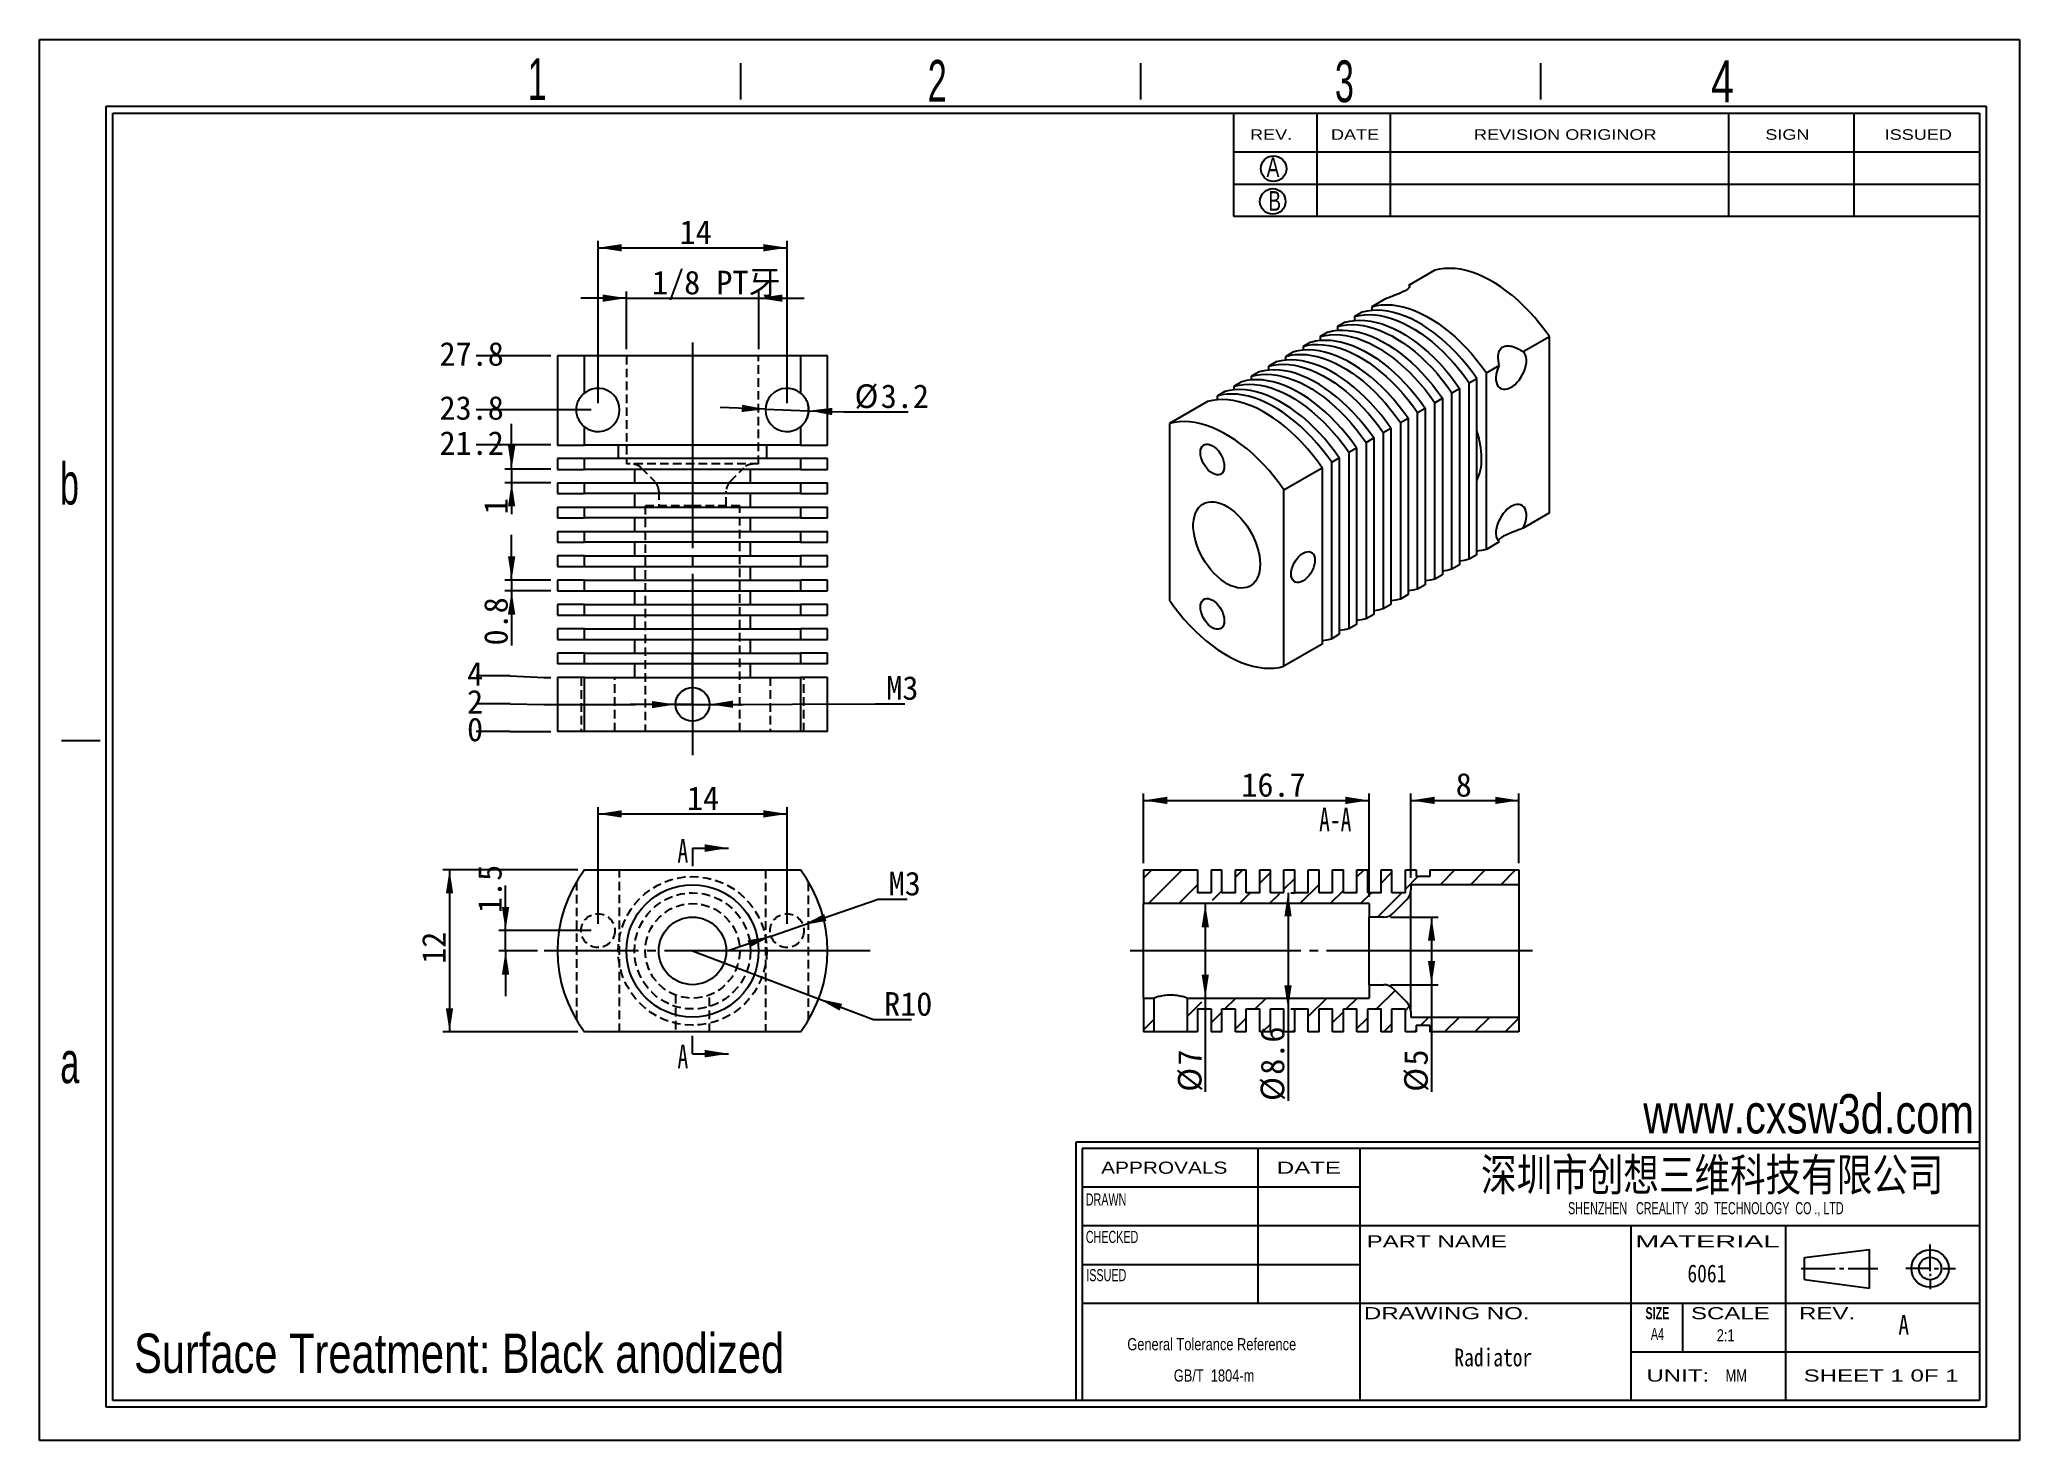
# Model space of a CAD drawing. Extents: x 1 to 148, y 1 to 104.
import ezdxf

# ---------------------------------------------------------------- set-up
doc = ezdxf.new("R2010")
doc.units = 0
doc.header["$LTSCALE"] = 0.5
for name, pattern in [('SLD-中心线', [34.29, 30.48, -1.27, 1.27, -1.27]), ('SLD-实线', [0]), ('SLD-点画线', [10.16, 6.35, -1.27, 1.27, -1.27]), ('SLD-虚线', [1.905, 1.27, -0.635])]:
    doc.linetypes.add(name, pattern=pattern)
doc.layers.get('0').update_dxf_attribs({"linetype": 'CONTINUOUS'})
for name, color, linetype in [('DIM', 5, 'SLD-实线'), ('SLD-0', 179, 'SLD-实线'), ('中心线', 1, 'SLD-点画线')]:
    doc.layers.add(name, color=color, linetype=linetype)
doc.styles.add('SLDTEXTSTYLE0', font='arial.ttf', dxfattribs={"width": 0.7584})
doc.styles.add('SLDTEXTSTYLE1', font='arial.ttf', dxfattribs={"width": 0.63516})
doc.styles.add('SLDTEXTSTYLE10', font='', dxfattribs={"width": 0.8})
doc.styles.add('SLDTEXTSTYLE11', font='', dxfattribs={"width": 0.67})
doc.styles.add('SLDTEXTSTYLE12', font='')
doc.styles.add('SLDTEXTSTYLE13', font='', dxfattribs={"width": 0.67})
doc.styles.add('SLDTEXTSTYLE14', font='', dxfattribs={"bigfont": 'bigfont'})
doc.styles.add('SLDTEXTSTYLE2', font='GOTHIC.TTF', dxfattribs={"width": 0.7304})
doc.styles.add('SLDTEXTSTYLE3', font='GOTHIC.TTF', dxfattribs={"width": 0.61171})
doc.styles.add('SLDTEXTSTYLE4', font='arialbd.ttf', dxfattribs={"width": 0.63516})
doc.styles.add('SLDTEXTSTYLE5', font='arial.ttf', dxfattribs={"width": 1.422})
doc.styles.add('SLDTEXTSTYLE6', font='arial.ttf', dxfattribs={"width": 1.2324})
doc.styles.add('SLDTEXTSTYLE7', font='arial.ttf', dxfattribs={"width": 1.7064})
doc.styles.add('SLDTEXTSTYLE8', font='', dxfattribs={"width": 0.8, "bigfont": 'bigfont'})
doc.styles.add('SLDTEXTSTYLE9', font='', dxfattribs={"width": 0.8})
doc.styles.get('SLDTEXTSTYLE10').set_extended_font_data('宋体', bold=True)
doc.styles.get('SLDTEXTSTYLE11').set_extended_font_data('宋体')
doc.styles.get('SLDTEXTSTYLE12').set_extended_font_data('宋体')
doc.styles.get('SLDTEXTSTYLE13').set_extended_font_data('仿宋_GB2312')
doc.styles.get('SLDTEXTSTYLE14').set_extended_font_data('宋体')
doc.styles.get('SLDTEXTSTYLE8').set_extended_font_data('宋体', bold=True)
doc.styles.get('SLDTEXTSTYLE9').set_extended_font_data('宋体')
doc.dimstyles.new('SLDDIMSTYLE0', dxfattribs={"dimtxt": 1.75, "dimasz": 1.75, "dimexe": 0, "dimexo": 0.0625, "dimgap": 0.4375, "dimtad": 2, "dimrnd": 1e-09, "dimzin": 12, "dimdsep": 46, "dimtxsty": 'SLDTEXTSTYLE11', "dimsah": 1, "dimcen": 0.09, "dimadec": 0, "dimazin": 0, "dimtfac": 1, "dimtofl": 0, "dimtmove": 0, "dimatfit": 3, "dimfxl": 0, "dimtolj": 1, "dimtzin": 12, "dimarcsym": 0})
doc.dimstyles.new('SLDDIMSTYLE1', dxfattribs={"dimtxt": 1.75, "dimasz": 1.75, "dimexe": 0, "dimexo": 0.0625, "dimgap": 0.4375, "dimtad": 2, "dimrnd": 1e-09, "dimzin": 12, "dimdsep": 46, "dimtxsty": 'SLDTEXTSTYLE11', "dimsah": 1, "dimcen": 0.09, "dimadec": 0, "dimazin": 0, "dimtfac": 1, "dimtmove": 0, "dimatfit": 0, "dimfxl": 0, "dimtolj": 1, "dimtzin": 12, "dimarcsym": 0})
doc.dimstyles.new('SLDDIMSTYLE2', dxfattribs={"dimtxt": 1.75, "dimasz": 1.75, "dimexe": 0, "dimexo": 0.0625, "dimgap": 0.4375, "dimtad": 0, "dimtih": 1, "dimtoh": 1, "dimrnd": 1e-09, "dimzin": 12, "dimdsep": 46, "dimtxsty": 'SLDTEXTSTYLE11', "dimsah": 1, "dimcen": 0, "dimadec": 0, "dimazin": 0, "dimtfac": 1, "dimtofl": 0, "dimtmove": 0, "dimatfit": 3, "dimfxl": 0, "dimtolj": 1, "dimtzin": 12, "dimarcsym": 0})
doc.dimstyles.new('SLDDIMSTYLE3', dxfattribs={"dimtxt": 1.75, "dimasz": 1.75, "dimexe": 0, "dimexo": 0.0625, "dimgap": 0.4375, "dimtad": 0, "dimtih": 1, "dimtoh": 1, "dimrnd": 1e-09, "dimzin": 12, "dimdsep": 46, "dimtxsty": 'SLDTEXTSTYLE11', "dimsah": 1, "dimcen": 0, "dimadec": 0, "dimazin": 0, "dimtfac": 1, "dimtmove": 0, "dimatfit": 3, "dimfxl": 0, "dimtolj": 1, "dimtzin": 12, "dimarcsym": 0})
doc.dimstyles.new('SLDDIMSTYLE4', dxfattribs={"dimtxt": 1.75, "dimasz": 1.75, "dimexe": 0, "dimexo": 0.0625, "dimgap": 0.4375, "dimtad": 0, "dimtih": 1, "dimtoh": 1, "dimdec": 0, "dimrnd": 1e-09, "dimdsep": 46, "dimtxsty": 'SLDTEXTSTYLE11', "dimblk1": 'NONE', "dimblk2": 'NONE', "dimsah": 1, "dimcen": 0.09, "dimadec": 0, "dimazin": 0, "dimtfac": 1, "dimtdec": 0, "dimtofl": 0, "dimtmove": 0, "dimatfit": 3, "dimldrblk": 'NONE', "dimfxl": 0, "dimtolj": 1, "dimtzin": 12, "dimarcsym": 0})
doc.dimstyles.new('SLDDIMSTYLE5', dxfattribs={"dimtxt": 1.75, "dimasz": 1.75, "dimexe": 0, "dimexo": 0.0625, "dimgap": 0.4375, "dimtad": 0, "dimtih": 1, "dimtoh": 1, "dimrnd": 1e-09, "dimzin": 12, "dimdsep": 46, "dimtxsty": 'SLDTEXTSTYLE11', "dimblk1": 'NONE', "dimblk2": 'NONE', "dimsah": 1, "dimcen": 0.09, "dimadec": 0, "dimazin": 0, "dimtfac": 1, "dimtofl": 0, "dimtmove": 0, "dimatfit": 3, "dimldrblk": 'NONE', "dimfxl": 0, "dimtolj": 1, "dimtzin": 12, "dimarcsym": 0})
doc.dimstyles.new('SLDDIMSTYLE6', dxfattribs={"dimtxt": 1.75, "dimasz": 1.75, "dimexe": 0, "dimexo": 0.0625, "dimgap": 0.4375, "dimtad": 2, "dimrnd": 1e-09, "dimdsep": 46, "dimtxsty": 'SLDTEXTSTYLE11', "dimsah": 1, "dimcen": 0.09, "dimadec": 0, "dimazin": 0, "dimtfac": 1, "dimtmove": 0, "dimatfit": 0, "dimfxl": 0, "dimtolj": 1, "dimtzin": 12, "dimarcsym": 0})
doc.dimstyles.new('SLDDIMSTYLE7', dxfattribs={"dimtxt": 1.75, "dimasz": 1.75, "dimexe": 0, "dimexo": 0.0625, "dimgap": 0.4375, "dimtad": 0, "dimtih": 1, "dimtoh": 1, "dimrnd": 1e-09, "dimzin": 12, "dimdsep": 46, "dimtxsty": 'SLDTEXTSTYLE11', "dimsah": 1, "dimcen": 0, "dimadec": 0, "dimazin": 0, "dimtfac": 1, "dimtmove": 0, "dimatfit": 3, "dimfxl": 0, "dimtolj": 1, "dimtzin": 12, "dimarcsym": 0})

msp = doc.modelspace()

# ---------------------------------------------------------------- texts
at = {"color": 7, "linetype": 'Continuous', "char_height": 1.75, "style": 'SLDTEXTSTYLE13'}
for s, insert, attachment_point in [('A-A', (96.878, 47.477), 2), ('A', (48.156, 45.166), 1), ('A', (48.156, 29.947), 1)]:
    msp.add_mtext(s, dxfattribs=dict(at, insert=insert, attachment_point=attachment_point))
at = {"layer": 'SLD-0'}
for s, insert, char_height, attachment_point, style in [('1', (37.055, 102.949), 3.086, 1, 'SLDTEXTSTYLE3'), ('2', (66.694, 102.828), 3.086, 1, 'SLDTEXTSTYLE3'), ('3', (96.853, 102.797), 3.086, 1, 'SLDTEXTSTYLE3'), ('4', (124.72, 102.793), 3.086, 1, 'SLDTEXTSTYLE2'), ('A', (91.789, 95.626), 1.452, 1, 'SLDTEXTSTYLE2'), ('B', (91.916, 93.119), 1.452, 1, 'SLDTEXTSTYLE2'), ('b', (2.417, 73.01), 3.086, 1, 'SLDTEXTSTYLE3'), ('a', (2.44, 30.176), 3.086, 1, 'SLDTEXTSTYLE3'), ('深圳市创想三维科技有限公司', (124.803, 21.52), 2.41404, 2, 'SLDTEXTSTYLE8'), ('6061', (124.404, 13.668), 1.3229, 2, 'SLDTEXTSTYLE10'), ('A', (138.589, 9.927), 1.455, 1, 'SLDTEXTSTYLE9'), ('Radiator', (108.583, 7.451), 1.3229, 2, 'SLDTEXTSTYLE10')]:
    msp.add_mtext(s, dxfattribs=dict(at, insert=insert, char_height=char_height, attachment_point=attachment_point, style=style))
at = {"layer": 'SLD-0', "color": 179}
for s, insert, char_height, attachment_point, style in [('REV.', (90.564, 97.7), 0.7768, 1, 'SLDTEXTSTYLE6'), ('DATE', (96.563, 97.7), 0.7768, 1, 'SLDTEXTSTYLE6'), ('REVISION ORIGINOR', (107.154, 97.7), 0.77682, 1, 'SLDTEXTSTYLE6'), ('SIGN', (128.733, 97.7), 0.7768, 1, 'SLDTEXTSTYLE6'), ('ISSUED', (137.574, 97.7), 0.7768, 1, 'SLDTEXTSTYLE6'), ('APPROVALS', (84.213, 21.281), 0.8963, 2, 'SLDTEXTSTYLE6'), ('DATE', (94.925, 21.281), 0.8963, 2, 'SLDTEXTSTYLE5'), ('DRAWN', (79.902, 18.926), 0.8963, 2, 'SLDTEXTSTYLE1'), ('SHENZHEN   CREALITY  3D  TECHNOLOGY  CO ., LTD', (124.33, 18.284), 0.89633, 2, 'SLDTEXTSTYLE1'), ('CHECKED', (80.348, 16.157), 0.8963, 2, 'SLDTEXTSTYLE1'), ('PART NAME', (104.397, 15.823), 0.8963, 2, 'SLDTEXTSTYLE5'), ('MATERIAL', (124.44, 15.823), 0.8963, 2, 'SLDTEXTSTYLE7'), ('ISSUED', (79.918, 13.327), 0.8963, 2, 'SLDTEXTSTYLE1'), ('DRAWING NO.', (105.134, 10.511), 0.89633, 2, 'SLDTEXTSTYLE5'), ('SIZE', (120.739, 10.511), 0.8963, 2, 'SLDTEXTSTYLE4'), ('SCALE', (126.144, 10.511), 0.8963, 2, 'SLDTEXTSTYLE5'), ('REV.', (133.305, 10.511), 0.8963, 2, 'SLDTEXTSTYLE5'), ('A4', (120.745, 8.977), 0.8963, 2, 'SLDTEXTSTYLE1'), ('2:1', (125.798, 8.873), 0.8963, 2, 'SLDTEXTSTYLE0'), ('UNIT:', (122.249, 5.895), 0.8963, 2, 'SLDTEXTSTYLE5'), ('MM', (126.58, 5.895), 0.8963, 2, 'SLDTEXTSTYLE0'), ('SHEET 1 0F 1', (137.31, 5.895), 0.89633, 2, 'SLDTEXTSTYLE5')]:
    msp.add_mtext(s, dxfattribs=dict(at, insert=insert, char_height=char_height, attachment_point=attachment_point, style=style))
at = {"layer": 'SLD-0', "color": 5, "char_height": 2.91042, "attachment_point": 1, "style": 'SLDTEXTSTYLE0'}
for s, insert in [('www.cxsw3d.com', (119.694, 26.278)), ('Surface Treatment: Black anodized', (7.904, 8.553))]:
    msp.add_mtext(s, dxfattribs=dict(at, insert=insert))

# ---------------------------------------------------------------- blocks, each defined once
blk = doc.blocks.new('SW_NOTE_0')
at = {"layer": 'SLD-0', "color": 0, "char_height": 0.8963, "attachment_point": 2, "style": 'SLDTEXTSTYLE0'}
for s, insert in [('General Tolerance Reference ', (6.51, 1.16)), (' GB/T  1804-m', (6.55, -1.16))]:
    blk.add_mtext(s, dxfattribs=dict(at, insert=insert))
blk = doc.blocks.new('_D')
at = {"layer": 'DIM'}
for p, q in [((40.77, 42.88), (30.77, 42.88)), ((31.27, 42.88), (31.27, 30.88)), ((40.77, 30.88), (30.77, 30.88))]:
    blk.add_line(p, q, dxfattribs=at)
for points in [[(31.27, 42.88), (31, 41.13), (31.54, 41.13)], [(31.27, 30.88), (31.54, 32.63), (31, 32.63)]]:
    blk.add_solid(points, dxfattribs=at)
at = {"layer": 'DIM', "insert": (29.23, 35.92), "char_height": 1.75, "attachment_point": 1, "rotation": 90, "style": 'SLDTEXTSTYLE12'}
blk.add_mtext('12', dxfattribs=at)
blk = doc.blocks.new('_D_1')
at = {"layer": 'DIM'}
for p, q in [((35.42, 38.38), (35.42, 41.73)), ((41.77, 38.38), (34.92, 38.38)), ((35.42, 36.88), (35.42, 38.38)), ((37.78, 36.88), (34.92, 36.88)), ((35.42, 36.88), (35.42, 33.52))]:
    blk.add_line(p, q, dxfattribs=at)
for points in [[(35.42, 38.38), (35.69, 40.13), (35.15, 40.13)], [(35.42, 36.88), (35.15, 35.13), (35.69, 35.13)]]:
    blk.add_solid(points, dxfattribs=at)
at = {"layer": 'DIM', "insert": (33.38, 39.68), "char_height": 1.75, "attachment_point": 1, "rotation": 90, "style": 'SLDTEXTSTYLE12'}
blk.add_mtext('1.5', dxfattribs=at)
blk = doc.blocks.new('_D_2')
at = {"layer": 'DIM'}
for p, q in [((42.27, 38.88), (42.27, 47.52)), ((42.27, 47.02), (56.27, 47.02)), ((56.27, 38.88), (56.27, 47.52))]:
    blk.add_line(p, q, dxfattribs=at)
for points in [[(42.27, 47.02), (44.02, 46.75), (44.02, 47.29)], [(56.27, 47.02), (54.52, 47.29), (54.52, 46.75)]]:
    blk.add_solid(points, dxfattribs=at)
at = {"layer": 'DIM', "insert": (48.86, 49.06), "char_height": 1.75, "attachment_point": 1, "style": 'SLDTEXTSTYLE12'}
blk.add_mtext('14', dxfattribs=at)
blk = doc.blocks.new('_D_3')
at = {"layer": 'DIM'}
for p, q in [((49.27, 36.88), (58.62, 33.33)), ((58.62, 33.33), (62.67, 31.79)), ((62.67, 31.79), (65.5, 31.79))]:
    blk.add_line(p, q, dxfattribs=at)
blk.add_solid([(58.62, 33.33), (60.16, 32.46), (60.35, 32.96)], dxfattribs=at)
at = {"layer": 'DIM', "insert": (63.46, 33.83), "char_height": 1.75, "attachment_point": 1, "style": 'SLDTEXTSTYLE12'}
blk.add_mtext('R10', dxfattribs=at)
blk = doc.blocks.new('_D_4')
at = {"layer": 'DIM'}
for p, q in [((57.45, 38.79), (63.01, 40.71)), ((63.01, 40.71), (65.16, 40.71)), ((55.09, 37.97), (57.45, 38.79)), ((55.09, 37.97), (51.9, 36.88))]:
    blk.add_line(p, q, dxfattribs=at)
for points in [[(57.45, 38.79), (59.19, 39.1), (59.02, 39.61)], [(55.09, 37.97), (53.34, 37.66), (53.52, 37.15)]]:
    blk.add_solid(points, dxfattribs=at)
at = {"layer": 'DIM', "insert": (63.8, 42.74), "char_height": 1.75, "attachment_point": 1, "style": 'SLDTEXTSTYLE12'}
blk.add_mtext('M3', dxfattribs=at)
blk = doc.blocks.new('_D_5')
at = {"layer": 'DIM'}
for p, q in [((35.75, 53.13), (33.25, 53.13)), ((35.75, 53.13), (38.25, 53.13)), ((38.25, 53.13), (38.77, 53.13))]:
    blk.add_line(p, q, dxfattribs=at)
at = {"layer": 'DIM', "insert": (32.57, 54.15), "char_height": 1.75, "attachment_point": 1, "style": 'SLDTEXTSTYLE12'}
blk.add_mtext('0', dxfattribs=at)
blk = doc.blocks.new('_NONE')
blk = doc.blocks.new('_D_6')
at = {"layer": 'DIM'}
for p, q in [((35.75, 55.18), (33.25, 55.18)), ((35.75, 55.18), (38.25, 55.13)), ((38.25, 55.13), (45.02, 55.13))]:
    blk.add_line(p, q, dxfattribs=at)
at = {"layer": 'DIM', "insert": (32.57, 56.2), "char_height": 1.75, "attachment_point": 1, "style": 'SLDTEXTSTYLE12'}
blk.add_mtext('2', dxfattribs=at)
blk = doc.blocks.new('_D_7')
at = {"layer": 'DIM'}
for p, q in [((35.75, 57.24), (33.25, 57.24)), ((35.75, 57.24), (38.25, 57.13)), ((38.25, 57.13), (38.77, 57.13))]:
    blk.add_line(p, q, dxfattribs=at)
at = {"layer": 'DIM', "insert": (32.57, 58.26), "char_height": 1.75, "attachment_point": 1, "style": 'SLDTEXTSTYLE12'}
blk.add_mtext('4', dxfattribs=at)
blk = doc.blocks.new('_D_8')
at = {"layer": 'DIM'}
blk.add_line((38.77, 74.33), (33.25, 74.33), dxfattribs=at)
at = {"layer": 'DIM', "insert": (30.53, 75.35), "char_height": 1.75, "attachment_point": 1, "style": 'SLDTEXTSTYLE12'}
blk.add_mtext('21.2', dxfattribs=at)
blk = doc.blocks.new('_D_9')
at = {"layer": 'DIM'}
blk.add_line((41.77, 76.93), (33.25, 76.93), dxfattribs=at)
at = {"layer": 'DIM', "insert": (30.53, 77.95), "char_height": 1.75, "attachment_point": 1, "style": 'SLDTEXTSTYLE12'}
blk.add_mtext('23.8', dxfattribs=at)
blk = doc.blocks.new('_D_10')
at = {"layer": 'DIM'}
blk.add_line((38.77, 80.93), (33.25, 80.93), dxfattribs=at)
at = {"layer": 'DIM', "insert": (30.53, 81.95), "char_height": 1.75, "attachment_point": 1, "style": 'SLDTEXTSTYLE12'}
blk.add_mtext('27.8', dxfattribs=at)
blk = doc.blocks.new('_D_11')
at = {"layer": 'DIM'}
for p, q in [((44.37, 85.2), (41, 85.2)), ((44.37, 81.43), (44.37, 85.7)), ((44.37, 85.2), (54.17, 85.2)), ((54.17, 81.43), (54.17, 85.7)), ((54.17, 85.2), (57.53, 85.2))]:
    blk.add_line(p, q, dxfattribs=at)
for points in [[(44.37, 85.2), (42.62, 85.47), (42.62, 84.93)], [(54.17, 85.2), (55.92, 84.93), (55.92, 85.47)]]:
    blk.add_solid(points, dxfattribs=at)
at = {"layer": 'DIM', "insert": (46.27, 87.23), "char_height": 1.75, "attachment_point": 1, "style": 'SLDTEXTSTYLE14'}
blk.add_mtext('1/8 PT牙', dxfattribs=at)
blk = doc.blocks.new('_D_12')
at = {"layer": 'DIM'}
for p, q in [((42.27, 77.43), (42.27, 89.43)), ((42.27, 88.93), (56.27, 88.93)), ((56.27, 77.43), (56.27, 89.43))]:
    blk.add_line(p, q, dxfattribs=at)
for points in [[(42.27, 88.93), (44.02, 88.66), (44.02, 89.2)], [(56.27, 88.93), (54.52, 89.2), (54.52, 88.66)]]:
    blk.add_solid(points, dxfattribs=at)
at = {"layer": 'DIM', "insert": (48.31, 90.96), "char_height": 1.75, "attachment_point": 1, "style": 'SLDTEXTSTYLE12'}
blk.add_mtext('14', dxfattribs=at)
blk = doc.blocks.new('_D_13')
at = {"layer": 'DIM'}
for p, q in [((35.87, 72.53), (35.87, 75.89)), ((38.77, 72.53), (35.37, 72.53)), ((35.87, 72.53), (35.87, 71.53)), ((38.77, 71.53), (35.37, 71.53)), ((35.87, 71.53), (35.87, 69.2))]:
    blk.add_line(p, q, dxfattribs=at)
for points in [[(35.87, 72.53), (36.14, 74.28), (35.6, 74.28)], [(35.87, 71.53), (35.6, 69.78), (36.14, 69.78)]]:
    blk.add_solid(points, dxfattribs=at)
at = {"layer": 'DIM', "insert": (33.83, 69.2), "char_height": 1.75, "attachment_point": 1, "rotation": 90, "style": 'SLDTEXTSTYLE12'}
blk.add_mtext('1', dxfattribs=at)
blk = doc.blocks.new('_D_14')
at = {"layer": 'DIM'}
for p, q in [((35.87, 64.33), (35.87, 67.69)), ((38.77, 64.33), (35.37, 64.33)), ((38.77, 63.53), (35.37, 63.53)), ((35.87, 64.33), (35.87, 63.53)), ((35.87, 63.53), (35.87, 59.49))]:
    blk.add_line(p, q, dxfattribs=at)
for points in [[(35.87, 64.33), (36.14, 66.08), (35.6, 66.08)], [(35.87, 63.53), (35.6, 61.78), (36.14, 61.78)]]:
    blk.add_solid(points, dxfattribs=at)
at = {"layer": 'DIM', "insert": (33.83, 59.49), "char_height": 1.75, "attachment_point": 1, "rotation": 90, "style": 'SLDTEXTSTYLE12'}
blk.add_mtext('0.8', dxfattribs=at)
blk = doc.blocks.new('_D_15')
at = {"layer": 'DIM'}
for p, q in [((54.67, 76.98), (51.31, 77.1)), ((54.67, 76.98), (57.87, 76.87)), ((57.87, 76.87), (60.48, 76.78)), ((60.48, 76.78), (65.25, 76.78))]:
    blk.add_line(p, q, dxfattribs=at)
blk.add_arc((56.27, 76.93), 1.6, 326.0362, 15.4041, dxfattribs=at)
for points in [[(54.67, 76.98), (52.93, 77.31), (52.91, 76.77)], [(57.87, 76.87), (59.61, 76.54), (59.63, 77.08)]]:
    blk.add_solid(points, dxfattribs=at)
at = {"layer": 'DIM', "char_height": 1.75, "attachment_point": 1, "style": 'SLDTEXTSTYLE12'}
for s, insert in [('%%c', (61.27, 78.82)), ('3.2', (63.21, 78.82))]:
    blk.add_mtext(s, dxfattribs=dict(at, insert=insert))
blk = doc.blocks.new('_D_16')
at = {"layer": 'DIM'}
for p, q in [((48.02, 55.12), (44.65, 55.11)), ((48.02, 55.12), (50.52, 55.13)), ((50.52, 55.13), (62.83, 55.18)), ((62.83, 55.18), (64.99, 55.18))]:
    blk.add_line(p, q, dxfattribs=at)
for points in [[(48.02, 55.12), (46.27, 55.38), (46.27, 54.85)], [(50.52, 55.13), (52.27, 54.87), (52.27, 55.41)]]:
    blk.add_solid(points, dxfattribs=at)
at = {"layer": 'DIM', "insert": (63.62, 57.22), "char_height": 1.75, "attachment_point": 1, "style": 'SLDTEXTSTYLE12'}
blk.add_mtext('M3', dxfattribs=at)
blk = doc.blocks.new('SW_CENTERMARKSYMBOL_0')
at = {"layer": '中心线', "color": 0}
for p, q in [((0, 2.5), (0, 3.75)), ((0, 0), (0, 2.5)), ((-2.5, 0), (-3.75, 0)), ((0, 0), (-2.5, 0)), ((0, 0), (0, -2.5)), ((0, 0), (2.5, 0)), ((2.5, 0), (3.75, 0)), ((0, -2.5), (0, -3.75))]:
    blk.add_line(p, q, dxfattribs=at)
blk = doc.blocks.new('_D_17')
at = {"layer": 'DIM'}
for p, q in [((87.25, 40.38), (87.25, 33.38)), ((87.25, 33.38), (87.25, 26.45))]:
    blk.add_line(p, q, dxfattribs=at)
for points in [[(87.25, 40.38), (86.98, 38.63), (87.52, 38.63)], [(87.25, 33.38), (87.52, 35.13), (86.98, 35.13)]]:
    blk.add_solid(points, dxfattribs=at)
at = {"layer": 'DIM', "char_height": 1.75, "attachment_point": 1, "rotation": 90, "style": 'SLDTEXTSTYLE12'}
for s, insert in [('7', (85.22, 28.39)), ('%%c', (85.22, 26.45))]:
    blk.add_mtext(s, dxfattribs=dict(at, insert=insert))
blk = doc.blocks.new('_D_18')
at = {"layer": 'DIM'}
for p, q in [((93.38, 41.18), (93.38, 32.58)), ((93.58, 41.18), (93.88, 41.18)), ((93.38, 32.58), (93.38, 25.77)), ((93.58, 32.58), (93.88, 32.58))]:
    blk.add_line(p, q, dxfattribs=at)
for points in [[(93.38, 41.18), (93.11, 39.43), (93.65, 39.43)], [(93.38, 32.58), (93.65, 34.33), (93.11, 34.33)]]:
    blk.add_solid(points, dxfattribs=at)
at = {"layer": 'DIM', "char_height": 1.75, "attachment_point": 1, "rotation": 90, "style": 'SLDTEXTSTYLE12'}
for s, insert in [('8.6', (91.35, 27.71)), ('%%c', (91.35, 25.77))]:
    blk.add_mtext(s, dxfattribs=dict(at, insert=insert))
blk = doc.blocks.new('_D_19')
at = {"layer": 'DIM'}
for p, q in [((82.68, 43.38), (82.68, 48.52)), ((99.38, 40.88), (99.38, 48.52)), ((82.68, 48.02), (99.38, 48.02))]:
    blk.add_line(p, q, dxfattribs=at)
for points in [[(82.68, 48.02), (84.43, 47.75), (84.43, 48.29)], [(99.38, 48.02), (97.63, 48.29), (97.63, 47.75)]]:
    blk.add_solid(points, dxfattribs=at)
at = {"layer": 'DIM', "insert": (89.92, 50.05), "char_height": 1.75, "attachment_point": 1, "style": 'SLDTEXTSTYLE12'}
blk.add_mtext('16.7', dxfattribs=at)
blk = doc.blocks.new('_D_20')
at = {"layer": 'DIM'}
for p, q in [((100.97, 39.38), (104.51, 39.38)), ((104.01, 39.38), (104.01, 34.38)), ((100.97, 34.38), (104.51, 34.38)), ((104.01, 34.38), (104.01, 26.45))]:
    blk.add_line(p, q, dxfattribs=at)
for points in [[(104.01, 39.38), (103.74, 37.63), (104.28, 37.63)], [(104.01, 34.38), (104.28, 36.13), (103.74, 36.13)]]:
    blk.add_solid(points, dxfattribs=at)
at = {"layer": 'DIM', "char_height": 1.75, "attachment_point": 1, "rotation": 90, "style": 'SLDTEXTSTYLE12'}
for s, insert in [('5', (101.98, 28.39)), ('%%c', (101.98, 26.45))]:
    blk.add_mtext(s, dxfattribs=dict(at, insert=insert))
blk = doc.blocks.new('_D_21')
at = {"layer": 'DIM'}
for p, q in [((102.48, 42.28), (102.48, 48.52)), ((110.48, 43.38), (110.48, 48.52)), ((102.48, 48.02), (110.48, 48.02))]:
    blk.add_line(p, q, dxfattribs=at)
for points in [[(102.48, 48.02), (104.23, 47.75), (104.23, 48.29)], [(110.48, 48.02), (108.73, 48.29), (108.73, 47.75)]]:
    blk.add_solid(points, dxfattribs=at)
at = {"layer": 'DIM', "insert": (105.8, 50.05), "char_height": 1.75, "attachment_point": 1, "style": 'SLDTEXTSTYLE12'}
blk.add_mtext('8', dxfattribs=at)

# ---------------------------------------------------------------- dimensions: what is measured, and where the dimension line sits
at = {"layer": 'DIM'}
for base, p1, p2, dimstyle, picture, middle in [((56.268, 88.927), (42.268, 76.927), (56.268, 76.927), 'SLDDIMSTYLE0', '_D_12', (48.995, 88.927)), ((99.38, 48.017), (82.68, 42.88), (99.38, 40.38), 'SLDDIMSTYLE0', '_D_19', (91.283, 48.017)), ((110.48, 48.017), (102.48, 41.78), (110.48, 42.88), 'SLDDIMSTYLE1', '_D_21', (106.137, 48.017))]:
    dim = msp.add_linear_dim(base=base, p1=p1, p2=p2, dimstyle=dimstyle, dxfattribs=at)
    dim.commit()
    dim.dimension.update_dxf_attribs({"geometry": picture, "text_midpoint": middle, "dimtype": 160})
dim = msp.add_linear_dim(base=(54.168, 85.198), p1=(44.368, 80.927), p2=(54.168, 80.927), text='1/8 PT牙', dimstyle='SLDDIMSTYLE1', dxfattribs=at)
dim.commit()
dim.dimension.update_dxf_attribs({"geometry": '_D_11', "text_midpoint": (48.995, 85.198), "dimtype": 160})
for feature_location, offset, origin, dimstyle, picture, middle in [((39.268, 80.927), (-6.013, 0), (39.268, 53.127), 'SLDDIMSTYLE5', '_D_10', (31.894, 80.927)), ((42.268, 76.927), (-9.013, 0), (39.268, 53.127), 'SLDDIMSTYLE5', '_D_9', (31.894, 76.927)), ((39.268, 74.327), (-6.013, 0), (39.268, 53.127), 'SLDDIMSTYLE5', '_D_8', (31.894, 74.327)), ((39.268, 57.127), (-6.013, 0.114), (39.268, 53.127), 'SLDDIMSTYLE5', '_D_7', (32.914, 57.242)), ((45.518, 55.127), (-12.263, 0.057), (39.268, 53.127), 'SLDDIMSTYLE5', '_D_6', (32.914, 55.185)), ((39.268031028, 53.127428583), (-6.013392175, 0), (39.268031028, 53.127428583), 'SLDDIMSTYLE4', '_D_5', (32.914361088, 53.127428583))]:
    dim = msp.add_ordinate_dim(feature_location=feature_location, offset=offset, dtype=0, origin=origin, dimstyle=dimstyle, dxfattribs=at)
    dim.commit()
    dim.dimension.update_dxf_attribs({"geometry": picture, "text_midpoint": middle})
dim = msp.add_diameter_dim_2p(p1=(57.867, 76.873), p2=(54.669, 76.982), dimstyle='SLDDIMSTYLE7', dxfattribs=at)
dim.commit()
dim.dimension.update_dxf_attribs({"geometry": '_D_15', "text_midpoint": (63.262, 78.052), "dimtype": 163})
for base, p1, p2, angle, dimstyle, picture, middle in [((35.868, 71.527), (39.268, 72.527), (39.268, 71.527), 90, 'SLDDIMSTYLE1', '_D_13', (35.868, 69.539)), ((35.868, 63.527), (39.268, 64.327), (39.268, 63.527), 90, 'SLDDIMSTYLE6', '_D_14', (35.868, 60.508)), ((56.268, 47.019), (42.268, 38.38), (56.268, 38.38), 0, 'SLDDIMSTYLE0', '_D_2', (49.543, 47.019)), ((31.268, 30.88), (41.268, 42.88), (41.268, 30.88), 90, 'SLDDIMSTYLE0', '_D', (31.268, 36.605)), ((35.419, 38.38), (38.277, 36.88), (42.268, 38.38), 90, 'SLDDIMSTYLE1', '_D_1', (35.419, 40.706))]:
    dim = msp.add_linear_dim(base=base, p1=p1, p2=p2, angle=angle, dimstyle=dimstyle, dxfattribs=at)
    dim.commit()
    dim.dimension.update_dxf_attribs({"geometry": picture, "text_midpoint": middle, "dimtype": 160})
for p1, p2, picture, middle in [((50.518, 55.133), (48.018, 55.122), '_D_16', (64.305, 56.203)), ((57.45, 38.788), (55.086, 37.973), '_D_4', (64.482, 41.724))]:
    dim = msp.add_diameter_dim_2p(p1=p1, p2=p2, text='M3', dimstyle='SLDDIMSTYLE3', override={"dimpost": '<>'}, dxfattribs=at)
    dim.commit()
    dim.dimension.update_dxf_attribs({"geometry": picture, "text_midpoint": middle, "dimtype": 163})
for base, p1, p2, picture, middle in [((93.384, 32.58), (93.08, 41.18), (93.08, 32.58), '_D_18', (93.384, 27.761)), ((87.253, 33.38), (82.68, 40.38), (85.93, 33.38), '_D_17', (87.253, 27.761)), ((104.014, 34.38), (100.465, 39.38), (100.465, 34.38), '_D_20', (104.014, 27.761))]:
    dim = msp.add_linear_dim(base=base, p1=p1, p2=p2, angle=90, text='%%c<>', dimstyle='SLDDIMSTYLE0', dxfattribs=at)
    dim.commit()
    dim.dimension.update_dxf_attribs({"geometry": picture, "text_midpoint": middle, "dimtype": 160})
dim = msp.add_radius_dim(center=(49.268, 36.88), mpoint=(58.617, 33.332), dimstyle='SLDDIMSTYLE2', dxfattribs=at)
dim.commit()
dim.dimension.update_dxf_attribs({"geometry": '_D_3', "text_midpoint": (64.482, 32.813), "dimtype": 164})

# ---------------------------------------------------------------- linework, layer by layer
at = {"color": 7, "linetype": 'SLD-实线'}
for p, q in [((104.25, 87.259), (102.305, 86.136)), ((100.539, 85.116), (99.583, 84.565)), ((102.305, 86.136), (102.385, 86.051)), ((98.876, 84.157), (98.311, 83.83)), ((98.311, 83.83), (98.311, 83.553)), ((99.583, 84.565), (99.583, 84.288)), ((96.331, 82.687), (95.765, 82.361)), ((95.765, 82.361), (95.765, 82.083)), ((97.603, 83.422), (97.038, 83.095)), ((97.038, 83.095), (97.038, 82.818)), ((110.79, 81.238), (112.736, 82.361)), ((112.736, 69.296), (112.736, 82.361)), ((39.268, 80.927), (39.268, 74.327)), ((41.268, 80.927), (39.268, 80.927)), ((41.268, 78.176), (41.268, 80.927)), ((57.268, 80.927), (41.268, 80.927)), ((57.268, 80.927), (57.268, 78.176)), ((59.268, 80.927), (57.268, 80.927)), ((59.268, 74.327), (59.268, 80.927)), ((93.785, 81.218), (93.219, 80.891)), ((93.219, 80.614), (93.219, 80.891)), ((95.058, 81.952), (94.492, 81.626)), ((94.492, 81.626), (94.492, 81.348)), ((91.24, 79.748), (90.674, 79.421)), ((90.674, 79.144), (90.674, 79.421)), ((92.512, 80.483), (91.947, 80.156)), ((91.947, 79.879), (91.947, 80.156)), ((106.796, 78.932), (107.362, 79.258)), ((107.362, 66.194), (107.362, 79.258)), ((108.069, 79.666), (109.024, 80.218)), ((108.069, 66.602), (108.069, 79.666)), ((88.694, 78.278), (88.128, 77.952)), ((88.128, 77.952), (88.128, 77.675)), ((89.967, 79.013), (89.401, 78.687)), ((89.401, 78.409), (89.401, 78.687)), ((104.25, 77.462), (104.816, 77.789)), ((104.816, 77.789), (104.816, 64.724)), ((105.523, 78.197), (106.089, 78.523)), ((105.523, 65.132), (105.523, 78.197)), ((106.089, 78.523), (106.089, 65.459)), ((106.796, 65.867), (106.796, 78.932)), ((87.421, 77.544), (84.593, 75.911)), ((101.705, 75.993), (102.27, 76.319)), ((102.27, 76.319), (102.27, 63.254)), ((102.978, 76.727), (103.543, 77.054)), ((102.978, 63.663), (102.978, 76.727)), ((103.543, 77.054), (103.543, 63.989)), ((104.25, 64.397), (104.25, 77.462)), ((41.268, 74.327), (41.268, 75.678)), ((57.268, 75.678), (57.268, 74.327)), ((84.593, 75.911), (84.593, 62.846)), ((99.159, 74.523), (99.725, 74.85)), ((99.725, 74.85), (99.725, 61.785)), ((100.432, 75.258), (100.998, 75.584)), ((100.432, 75.258), (100.432, 62.193)), ((100.998, 75.584), (100.998, 62.52)), ((101.705, 75.993), (101.705, 62.928)), ((39.268, 74.327), (41.268, 74.327)), ((39.268, 73.327), (39.268, 72.527)), ((41.268, 73.327), (39.268, 73.327)), ((57.268, 74.327), (41.268, 74.327)), ((41.268, 72.527), (41.268, 73.327)), ((57.268, 73.327), (41.268, 73.327)), ((43.768, 74.327), (43.768, 73.327)), ((54.768, 73.327), (54.768, 74.327)), ((57.268, 74.327), (59.268, 74.327)), ((57.268, 73.327), (57.268, 72.527)), ((59.268, 73.327), (57.268, 73.327)), ((59.268, 72.527), (59.268, 73.327)), ((96.614, 73.053), (97.179, 73.38)), ((97.179, 73.38), (97.179, 60.315)), ((97.886, 73.788), (98.452, 74.115)), ((97.886, 73.788), (97.886, 60.724)), ((98.452, 74.115), (98.452, 61.05)), ((99.159, 74.523), (99.159, 61.458)), ((39.268, 72.527), (41.268, 72.527)), ((57.268, 72.527), (41.268, 72.527)), ((44.968, 72.527), (44.968, 71.527)), ((53.568, 71.527), (53.568, 72.527)), ((57.268, 72.527), (59.268, 72.527)), ((93.078, 71.012), (95.906, 72.645)), ((95.906, 72.645), (95.906, 59.581)), ((96.614, 59.989), (96.614, 73.053)), ((39.268, 71.527), (39.268, 70.727)), ((39.268, 71.527), (41.268, 71.527)), ((39.268, 70.727), (41.268, 70.727)), ((41.268, 70.727), (41.268, 71.527)), ((41.268, 71.527), (57.268, 71.527)), ((57.268, 70.727), (41.268, 70.727)), ((44.968, 70.727), (44.968, 69.727)), ((53.568, 69.727), (53.568, 70.727)), ((57.268, 71.527), (57.268, 70.727)), ((57.268, 71.527), (59.268, 71.527)), ((57.268, 70.727), (59.268, 70.727)), ((59.268, 70.727), (59.268, 71.527)), ((93.078, 57.948), (93.078, 71.012)), ((39.268, 69.727), (39.268, 68.927)), ((39.268, 69.727), (41.268, 69.727)), ((39.268, 68.927), (41.268, 68.927)), ((41.268, 68.927), (41.268, 69.727)), ((41.268, 69.727), (57.268, 69.727)), ((57.268, 68.927), (41.268, 68.927)), ((44.968, 68.927), (44.968, 67.927)), ((53.568, 67.927), (53.568, 68.927)), ((57.268, 69.727), (57.268, 68.927)), ((57.268, 69.727), (59.268, 69.727)), ((57.268, 68.927), (59.268, 68.927)), ((59.268, 68.927), (59.268, 69.727)), ((112.736, 69.296), (110.79, 68.173)), ((39.268, 67.927), (39.268, 67.127)), ((39.268, 67.927), (41.268, 67.927)), ((41.268, 67.127), (41.268, 67.927)), ((41.268, 67.927), (57.268, 67.927)), ((57.268, 67.927), (57.268, 67.127)), ((57.268, 67.927), (59.268, 67.927)), ((59.268, 67.127), (59.268, 67.927)), ((39.268, 67.127), (41.268, 67.127)), ((39.268, 66.127), (39.268, 65.327)), ((41.268, 66.127), (39.268, 66.127)), ((57.268, 67.127), (41.268, 67.127)), ((41.268, 65.327), (41.268, 66.127)), ((41.268, 66.127), (57.268, 66.127)), ((44.968, 67.127), (44.968, 66.127)), ((53.568, 66.127), (53.568, 67.127)), ((57.268, 67.127), (59.268, 67.127)), ((57.268, 66.127), (57.268, 65.327)), ((59.268, 66.127), (57.268, 66.127)), ((59.268, 65.327), (59.268, 66.127)), ((107.362, 66.194), (106.796, 65.867)), ((109.024, 67.153), (108.069, 66.602)), ((39.268, 65.327), (41.268, 65.327)), ((41.268, 65.327), (57.268, 65.327)), ((44.968, 65.327), (44.968, 64.327)), ((53.568, 64.327), (53.568, 65.327)), ((57.268, 65.327), (59.268, 65.327)), ((104.816, 64.724), (104.25, 64.397)), ((106.089, 65.459), (105.523, 65.132)), ((39.268, 64.327), (39.268, 63.527)), ((41.268, 64.327), (39.268, 64.327)), ((39.268, 63.527), (41.268, 63.527)), ((41.268, 63.527), (41.268, 64.327)), ((41.268, 64.327), (57.268, 64.327)), ((41.268, 63.527), (57.268, 63.527)), ((44.968, 63.527), (44.968, 62.527)), ((53.568, 62.527), (53.568, 63.527)), ((57.268, 64.327), (57.268, 63.527)), ((59.268, 64.327), (57.268, 64.327)), ((57.268, 63.527), (59.268, 63.527)), ((59.268, 63.527), (59.268, 64.327)), ((102.27, 63.254), (101.705, 62.928)), ((103.543, 63.989), (102.978, 63.663)), ((39.268, 62.527), (39.268, 61.727)), ((41.268, 62.527), (39.268, 62.527)), ((39.268, 61.727), (41.268, 61.727)), ((41.268, 61.727), (41.268, 62.527)), ((41.268, 62.527), (57.268, 62.527)), ((41.268, 61.727), (57.268, 61.727)), ((44.968, 61.727), (44.968, 60.727)), ((53.568, 60.727), (53.568, 61.727)), ((57.268, 62.527), (57.268, 61.727)), ((59.268, 62.527), (57.268, 62.527)), ((57.268, 61.727), (59.268, 61.727)), ((59.268, 61.727), (59.268, 62.527)), ((99.725, 61.785), (99.159, 61.458)), ((100.998, 62.52), (100.432, 62.193)), ((39.268, 60.727), (39.268, 59.927)), ((41.268, 60.727), (39.268, 60.727)), ((41.268, 59.927), (41.268, 60.727)), ((41.268, 60.727), (57.268, 60.727)), ((57.268, 60.727), (57.268, 59.927)), ((59.268, 60.727), (57.268, 60.727)), ((59.268, 59.927), (59.268, 60.727)), ((97.179, 60.315), (96.614, 59.989)), ((98.452, 61.05), (97.886, 60.724)), ((39.268, 59.927), (41.268, 59.927)), ((39.268, 58.927), (39.268, 58.127)), ((41.268, 58.927), (39.268, 58.927)), ((41.268, 59.927), (57.268, 59.927)), ((41.268, 58.127), (41.268, 58.927)), ((41.268, 58.927), (57.268, 58.927)), ((44.968, 59.927), (44.968, 58.927)), ((53.568, 58.927), (53.568, 59.927)), ((57.268, 59.927), (59.268, 59.927)), ((57.268, 58.927), (57.268, 58.127)), ((59.268, 58.927), (57.268, 58.927)), ((59.268, 58.127), (59.268, 58.927)), ((95.906, 59.581), (93.078, 57.948)), ((41.268, 58.127), (39.268, 58.127)), ((57.268, 58.127), (41.268, 58.127)), ((44.968, 58.127), (44.968, 57.127)), ((53.568, 57.127), (53.568, 58.127)), ((59.268, 58.127), (57.268, 58.127)), ((39.268, 57.127), (39.268, 53.127)), ((41.268, 57.127), (39.268, 57.127)), ((41.268, 53.127), (41.268, 57.127)), ((41.268, 57.127), (57.268, 57.127)), ((57.268, 57.127), (57.268, 53.127)), ((59.268, 57.127), (57.268, 57.127)), ((59.268, 53.127), (59.268, 57.127)), ((41.268, 53.127), (39.268, 53.127)), ((57.268, 53.127), (41.268, 53.127)), ((59.268, 53.127), (57.268, 53.127)), ((49.268, 44.49), (49.268, 43.16)), ((49.268, 44.49), (51.928, 44.49)), ((41.268, 42.88), (57.268, 42.88)), ((82.68, 42.266), (83.294, 42.88)), ((82.68, 42.88), (86.68, 42.88)), ((82.68, 42.88), (82.68, 40.38)), ((83.039, 40.38), (85.539, 42.88)), ((86.68, 42.88), (86.68, 41.18)), ((87.68, 42.776), (87.784, 42.88)), ((87.68, 42.88), (87.68, 41.18)), ((87.68, 42.88), (88.48, 42.88)), ((88.48, 41.18), (88.48, 42.88)), ((89.48, 42.331), (90.029, 42.88)), ((89.48, 41.18), (89.48, 42.88)), ((89.48, 42.88), (90.28, 42.88)), ((90.28, 41.18), (90.28, 42.88)), ((91.28, 41.18), (91.28, 42.88)), ((91.28, 42.88), (92.08, 42.88)), ((91.28, 41.886), (92.08, 42.686)), ((92.08, 41.18), (92.08, 42.88)), ((93.08, 41.18), (93.08, 42.88)), ((93.08, 42.88), (93.88, 42.88)), ((93.88, 41.18), (93.88, 42.88)), ((94.88, 41.18), (94.88, 42.88)), ((94.88, 42.88), (95.68, 42.88)), ((95.68, 41.18), (95.68, 42.88)), ((96.68, 42.796), (96.764, 42.88)), ((96.68, 42.88), (97.48, 42.88)), ((96.68, 41.18), (96.68, 42.88)), ((97.48, 41.18), (97.48, 42.88)), ((98.48, 42.351), (99.009, 42.88)), ((98.48, 41.18), (98.48, 42.88)), ((98.48, 42.88), (99.28, 42.88)), ((99.28, 41.18), (99.28, 42.88)), ((100.28, 41.18), (100.28, 42.88)), ((100.28, 42.88), (101.08, 42.88)), ((100.28, 41.906), (101.08, 42.706)), ((101.08, 41.18), (101.08, 42.88)), ((102.08, 41.18), (102.08, 42.88)), ((102.08, 42.88), (102.88, 42.88)), ((102.88, 42.88), (102.88, 42.38)), ((103.88, 42.88), (103.88, 42.38)), ((103.88, 42.88), (110.48, 42.88)), ((104.644, 41.78), (105.744, 42.88)), ((106.889, 41.78), (107.989, 42.88)), ((109.135, 41.78), (110.235, 42.88)), ((110.48, 42.88), (110.48, 41.78)), ((85.284, 40.38), (86.68, 41.776)), ((87.68, 41.18), (86.68, 41.18)), ((87.779, 40.63), (88.48, 41.331)), ((89.48, 41.18), (88.48, 41.18)), ((89.774, 40.38), (90.574, 41.18)), ((91.28, 41.18), (90.28, 41.18)), ((92.019, 40.38), (92.739, 41.101)), ((93.08, 41.18), (92.08, 41.18)), ((93.08, 41.441), (93.88, 42.241)), ((94.88, 41.18), (93.88, 41.18)), ((94.264, 40.38), (95.68, 41.796)), ((96.68, 41.18), (95.68, 41.18)), ((96.509, 40.38), (97.48, 41.351)), ((98.48, 41.18), (97.48, 41.18)), ((98.754, 40.38), (99.554, 41.18)), ((100.28, 41.18), (99.28, 41.18)), ((99.999, 39.38), (101.799, 41.18)), ((102.08, 41.18), (101.08, 41.18)), ((102.08, 41.461), (102.999, 42.38)), ((110.48, 41.78), (102.48, 41.78)), ((102.48, 41.78), (102.48, 41.395)), ((102.48, 32.366), (102.48, 41.395)), ((103.88, 42.38), (102.88, 42.38)), ((110.48, 41.78), (110.48, 31.98)), ((99.38, 40.38), (82.68, 40.38)), ((82.68, 33.38), (82.68, 40.38)), ((99.38, 40.38), (99.38, 39.38)), ((102.187, 40.688), (101.172, 39.673)), ((100.465, 39.38), (99.38, 39.38)), ((99.38, 34.38), (99.38, 39.38)), ((99.38, 34.271), (99.489, 34.38)), ((99.38, 34.38), (99.38, 33.38)), ((99.38, 34.38), (100.465, 34.38)), ((99.935, 32.58), (101.307, 33.953)), ((101.172, 34.088), (102.187, 33.073)), ((82.68, 33.286), (82.774, 33.38)), ((82.68, 33.38), (83.43, 33.38)), ((82.68, 33.38), (82.68, 30.88)), ((83.43, 33.38), (83.43, 30.88)), ((85.93, 33.38), (99.38, 33.38)), ((85.93, 30.88), (85.93, 33.38)), ((85.93, 32.046), (87.003, 33.12)), ((86.68, 32.58), (87.68, 32.58)), ((86.68, 32.58), (86.68, 30.88)), ((87.68, 32.58), (87.68, 30.88)), ((87.68, 31.551), (88.48, 32.351)), ((88.48, 32.58), (89.48, 32.58)), ((88.48, 30.88), (88.48, 32.58)), ((88.709, 32.58), (89.509, 33.38)), ((89.48, 30.88), (89.48, 32.58)), ((90.28, 32.58), (91.28, 32.58)), ((90.28, 30.88), (90.28, 32.58)), ((90.954, 32.58), (91.754, 33.38)), ((91.28, 30.88), (91.28, 32.58)), ((92.08, 32.58), (93.08, 32.58)), ((92.08, 30.88), (92.08, 32.58)), ((93.08, 30.88), (93.08, 32.58)), ((93.88, 32.58), (94.88, 32.58)), ((93.88, 30.88), (93.88, 32.58)), ((94.88, 32.016), (96.244, 33.38)), ((94.88, 30.88), (94.88, 32.58)), ((95.68, 32.58), (96.68, 32.58)), ((95.68, 30.88), (95.68, 32.58)), ((96.68, 30.88), (96.68, 32.58)), ((96.68, 31.571), (97.48, 32.371)), ((97.48, 32.58), (98.48, 32.58)), ((97.48, 30.88), (97.48, 32.58)), ((97.689, 32.58), (98.489, 33.38)), ((98.48, 30.88), (98.48, 32.58)), ((99.28, 32.58), (100.28, 32.58)), ((99.28, 30.88), (99.28, 32.58)), ((100.28, 30.88), (100.28, 32.58)), ((101.08, 32.58), (102.08, 32.58)), ((101.08, 30.88), (101.08, 32.58)), ((102.08, 32.48), (102.387, 32.787)), ((102.08, 30.88), (102.08, 32.58)), ((102.48, 32.366), (102.48, 31.98)), ((57.268, 30.88), (41.268, 30.88)), ((82.68, 31.041), (83.43, 31.791)), ((83.43, 30.88), (82.68, 30.88)), ((85.93, 30.88), (83.43, 30.88)), ((86.68, 30.88), (85.93, 30.88)), ((88.48, 30.88), (87.68, 30.88)), ((89.48, 31.106), (90.28, 31.906)), ((90.28, 30.88), (89.48, 30.88)), ((92.08, 30.88), (91.28, 30.88)), ((91.499, 30.88), (92.08, 31.461)), ((93.88, 30.88), (93.08, 30.88)), ((93.744, 30.88), (93.88, 31.016)), ((95.68, 30.88), (94.88, 30.88)), ((97.48, 30.88), (96.68, 30.88)), ((98.48, 31.126), (99.28, 31.926)), ((99.28, 30.88), (98.48, 30.88)), ((101.08, 30.88), (100.28, 30.88)), ((100.48, 30.88), (101.08, 31.48)), ((102.88, 30.88), (102.08, 30.88)), ((102.48, 31.98), (110.48, 31.98)), ((102.725, 30.88), (102.88, 31.035)), ((102.88, 31.38), (103.88, 31.38)), ((102.88, 31.38), (102.88, 30.88)), ((103.225, 31.38), (103.764, 31.92)), ((103.88, 31.38), (103.88, 30.88)), ((110.48, 30.88), (103.88, 30.88)), ((104.97, 30.88), (106.07, 31.98)), ((107.215, 30.88), (108.315, 31.98)), ((109.46, 30.88), (110.48, 31.9)), ((110.48, 31.98), (110.48, 30.88)), ((49.268, 29.271), (49.268, 30.601)), ((49.268, 29.271), (51.928, 29.271))]:
    msp.add_line(p, q, dxfattribs=at)
at = {"color": 7, "linetype": 'SLD-虚线'}
for p, q in [((44.368, 80.927), (44.368, 72.927)), ((54.168, 72.927), (54.168, 80.927)), ((54.168, 72.927), (44.368, 72.927)), ((45.461, 72.635), (46.475, 71.62)), ((52.061, 71.62), (53.075, 72.635)), ((46.768, 70.913), (46.768, 69.827)), ((51.768, 69.827), (51.768, 70.913)), ((49.268, 69.827), (45.768, 69.827)), ((45.768, 69.827), (45.768, 53.127)), ((52.768, 69.827), (49.268, 69.827)), ((52.768, 53.127), (52.768, 69.827)), ((41.018, 57.127), (41.018, 53.127)), ((43.518, 53.127), (43.518, 57.127)), ((55.018, 57.127), (55.018, 53.127)), ((57.518, 53.127), (57.518, 57.127)), ((43.868, 30.88), (43.868, 42.88)), ((54.668, 42.88), (54.668, 30.88)), ((40.668, 41.984), (40.668, 31.777)), ((57.868, 31.777), (57.868, 41.984)), ((48.018, 33.611), (48.018, 30.88)), ((50.518, 30.88), (50.518, 33.611))]:
    msp.add_line(p, q, dxfattribs=at)
at = {"color": 7, "linetype": 'SLD-实线', "flags": 128}
for points in [[(112.736, 82.361), (112.381, 82.853), (112.012, 83.328), (111.63, 83.784), (111.236, 84.22), (110.832, 84.633), (110.418, 85.023), (109.998, 85.387), (109.572, 85.724), (109.142, 86.034), (108.71, 86.314), (108.276, 86.564), (107.844, 86.783), (107.414, 86.97), (106.988, 87.125), (106.567, 87.246), (106.154, 87.333), (105.75, 87.387), (105.356, 87.406), (104.974, 87.391), (104.605, 87.342), (104.25, 87.259)], [(98.311, 83.83), (98.665, 83.913), (99.034, 83.962), (99.416, 83.977), (99.81, 83.958), (100.215, 83.904), (100.628, 83.817), (101.048, 83.696), (101.474, 83.541), (101.904, 83.354), (102.337, 83.135), (102.77, 82.885), (103.202, 82.605), (103.632, 82.295), (104.058, 81.958), (104.479, 81.594), (104.892, 81.204), (105.296, 80.791), (105.69, 80.356), (106.072, 79.899), (106.441, 79.424), (106.796, 78.932)], [(107.362, 79.258), (107.007, 79.751), (106.638, 80.226), (106.256, 80.682), (105.862, 81.118), (105.458, 81.531), (105.044, 81.92), (104.624, 82.284), (104.198, 82.622), (103.768, 82.931), (103.336, 83.212), (102.902, 83.462), (102.47, 83.681), (102.04, 83.868), (101.614, 84.022), (101.193, 84.143), (100.78, 84.231), (100.376, 84.285), (99.982, 84.304), (99.6, 84.289), (99.231, 84.24), (98.876, 84.157)], [(99.583, 84.565), (99.938, 84.648), (100.307, 84.697), (100.689, 84.712), (101.083, 84.693), (101.487, 84.639), (101.901, 84.552), (102.321, 84.43), (102.747, 84.276), (103.177, 84.089), (103.609, 83.87), (104.043, 83.62), (104.475, 83.339), (104.905, 83.03), (105.331, 82.693), (105.752, 82.329), (106.165, 81.939), (106.569, 81.526), (106.963, 81.09), (107.345, 80.634), (107.714, 80.159), (108.069, 79.666)], [(95.765, 82.361), (96.119, 82.444), (96.488, 82.493), (96.871, 82.508), (97.265, 82.488), (97.669, 82.435), (98.082, 82.347), (98.503, 82.226), (98.929, 82.072), (99.359, 81.885), (99.791, 81.666), (100.224, 81.415), (100.657, 81.135), (101.087, 80.826), (101.513, 80.488), (101.933, 80.124), (102.346, 79.735), (102.751, 79.322), (103.145, 78.886), (103.527, 78.43), (103.896, 77.954), (104.25, 77.462)], [(96.331, 82.687), (96.685, 82.77), (97.054, 82.819), (97.436, 82.834), (97.83, 82.815), (98.235, 82.761), (98.648, 82.674), (99.068, 82.553), (99.494, 82.398), (99.924, 82.211), (100.357, 81.992), (100.79, 81.742), (101.222, 81.462), (101.653, 81.152), (102.078, 80.815), (102.499, 80.451), (102.912, 80.061), (103.316, 79.648), (103.71, 79.213), (104.093, 78.756), (104.462, 78.281), (104.816, 77.789)], [(97.038, 83.095), (97.392, 83.178), (97.761, 83.228), (98.144, 83.243), (98.538, 83.223), (98.942, 83.17), (99.355, 83.082), (99.775, 82.961), (100.201, 82.806), (100.631, 82.619), (101.064, 82.4), (101.497, 82.15), (101.93, 81.87), (102.36, 81.561), (102.786, 81.223), (103.206, 80.859), (103.619, 80.47), (104.023, 80.056), (104.417, 79.621), (104.8, 79.164), (105.169, 78.689), (105.523, 78.197)], [(97.603, 83.422), (97.958, 83.505), (98.327, 83.554), (98.709, 83.569), (99.103, 83.55), (99.508, 83.496), (99.921, 83.409), (100.341, 83.287), (100.767, 83.133), (101.197, 82.946), (101.629, 82.727), (102.063, 82.477), (102.495, 82.197), (102.925, 81.887), (103.351, 81.55), (103.772, 81.186), (104.185, 80.796), (104.589, 80.383), (104.983, 79.947), (105.365, 79.491), (105.734, 79.016), (106.089, 78.523)], [(93.219, 80.891), (93.574, 80.974), (93.943, 81.023), (94.325, 81.038), (94.719, 81.019), (95.123, 80.965), (95.537, 80.878), (95.957, 80.757), (96.383, 80.602), (96.813, 80.415), (97.245, 80.196), (97.679, 79.946), (98.111, 79.666), (98.541, 79.356), (98.967, 79.019), (99.388, 78.655), (99.801, 78.265), (100.205, 77.852), (100.599, 77.416), (100.981, 76.96), (101.35, 76.485), (101.705, 75.993)], [(102.27, 76.319), (101.916, 76.812), (101.547, 77.287), (101.165, 77.743), (100.771, 78.179), (100.366, 78.592), (99.953, 78.981), (99.533, 79.345), (99.107, 79.683), (98.677, 79.992), (98.244, 80.273), (97.811, 80.523), (97.379, 80.742), (96.949, 80.929), (96.523, 81.083), (96.102, 81.204), (95.689, 81.292), (95.285, 81.346), (94.891, 81.365), (94.509, 81.35), (94.14, 81.301), (93.785, 81.218)], [(94.492, 81.626), (94.847, 81.709), (95.216, 81.758), (95.598, 81.773), (95.992, 81.754), (96.396, 81.7), (96.809, 81.613), (97.23, 81.491), (97.656, 81.337), (98.086, 81.15), (98.518, 80.931), (98.952, 80.681), (99.384, 80.4), (99.814, 80.091), (100.24, 79.754), (100.66, 79.39), (101.073, 79), (101.478, 78.587), (101.872, 78.151), (102.254, 77.695), (102.623, 77.22), (102.978, 76.727)], [(95.058, 81.952), (95.412, 82.036), (95.781, 82.085), (96.164, 82.1), (96.558, 82.08), (96.962, 82.027), (97.375, 81.939), (97.795, 81.818), (98.221, 81.664), (98.651, 81.476), (99.084, 81.257), (99.517, 81.007), (99.95, 80.727), (100.38, 80.418), (100.806, 80.08), (101.226, 79.716), (101.639, 79.327), (102.043, 78.913), (102.437, 78.478), (102.82, 78.022), (103.189, 77.546), (103.543, 77.054)], [(109.024, 80.218), (108.925, 79.994), (108.85, 79.768), (108.801, 79.545), (108.778, 79.332), (108.781, 79.132), (108.812, 78.95), (108.869, 78.792), (108.951, 78.661), (109.056, 78.559), (109.181, 78.49), (109.323, 78.455), (109.48, 78.455), (109.647, 78.489), (109.82, 78.558), (109.995, 78.659), (110.168, 78.79), (110.334, 78.948), (110.491, 79.129), (110.633, 79.329), (110.759, 79.542), (110.863, 79.765), (110.945, 79.991), (111.002, 80.215), (111.033, 80.432), (111.037, 80.636), (111.014, 80.823), (110.964, 80.988), (110.889, 81.127), (110.79, 81.238)], [(90.674, 79.421), (91.028, 79.505), (91.397, 79.554), (91.78, 79.569), (92.174, 79.549), (92.578, 79.496), (92.991, 79.408), (93.411, 79.287), (93.837, 79.133), (94.267, 78.946), (94.7, 78.727), (95.133, 78.476), (95.566, 78.196), (95.996, 77.887), (96.422, 77.549), (96.842, 77.185), (97.255, 76.796), (97.659, 76.383), (98.053, 75.947), (98.436, 75.491), (98.805, 75.015), (99.159, 74.523)], [(99.725, 74.85), (99.37, 75.342), (99.001, 75.817), (98.619, 76.273), (98.225, 76.709), (97.821, 77.122), (97.408, 77.512), (96.987, 77.876), (96.561, 78.213), (96.131, 78.523), (95.699, 78.803), (95.266, 79.053), (94.833, 79.272), (94.403, 79.459), (93.977, 79.614), (93.557, 79.735), (93.144, 79.822), (92.739, 79.876), (92.345, 79.895), (91.963, 79.88), (91.594, 79.831), (91.24, 79.748)], [(91.947, 80.156), (92.301, 80.239), (92.67, 80.289), (93.052, 80.304), (93.446, 80.284), (93.851, 80.231), (94.264, 80.143), (94.684, 80.022), (95.11, 79.867), (95.54, 79.68), (95.973, 79.461), (96.406, 79.211), (96.838, 78.931), (97.268, 78.621), (97.694, 78.284), (98.115, 77.92), (98.528, 77.531), (98.932, 77.117), (99.326, 76.682), (99.708, 76.225), (100.077, 75.75), (100.432, 75.258)], [(100.998, 75.584), (100.643, 76.077), (100.274, 76.552), (99.892, 77.008), (99.498, 77.444), (99.094, 77.857), (98.68, 78.247), (98.26, 78.611), (97.834, 78.948), (97.404, 79.257), (96.972, 79.538), (96.538, 79.788), (96.106, 80.007), (95.676, 80.194), (95.25, 80.348), (94.829, 80.47), (94.416, 80.557), (94.012, 80.611), (93.618, 80.63), (93.236, 80.615), (92.867, 80.566), (92.512, 80.483)], [(96.614, 73.053), (96.259, 73.546), (95.89, 74.021), (95.508, 74.477), (95.114, 74.913), (94.709, 75.326), (94.296, 75.716), (93.876, 76.08), (93.45, 76.417), (93.02, 76.727), (92.588, 77.007), (92.154, 77.257), (91.722, 77.476), (91.292, 77.663), (90.866, 77.818), (90.445, 77.939), (90.032, 78.026), (89.628, 78.08), (89.234, 78.099), (88.852, 78.084), (88.483, 78.035), (88.128, 77.952)], [(97.179, 73.38), (96.825, 73.872), (96.456, 74.348), (96.074, 74.804), (95.679, 75.24), (95.275, 75.653), (94.862, 76.042), (94.442, 76.406), (94.016, 76.744), (93.586, 77.053), (93.153, 77.333), (92.72, 77.584), (92.287, 77.803), (91.857, 77.99), (91.431, 78.144), (91.011, 78.265), (90.598, 78.353), (90.194, 78.406), (89.8, 78.426), (89.417, 78.411), (89.048, 78.362), (88.694, 78.278)], [(89.401, 78.687), (89.755, 78.77), (90.125, 78.819), (90.507, 78.834), (90.901, 78.815), (91.305, 78.761), (91.718, 78.674), (92.139, 78.552), (92.565, 78.398), (92.995, 78.211), (93.427, 77.992), (93.86, 77.742), (94.293, 77.461), (94.723, 77.152), (95.149, 76.815), (95.569, 76.45), (95.982, 76.061), (96.387, 75.648), (96.781, 75.212), (97.163, 74.756), (97.532, 74.281), (97.886, 73.788)], [(98.452, 74.115), (98.098, 74.607), (97.729, 75.082), (97.346, 75.539), (96.952, 75.974), (96.548, 76.388), (96.135, 76.777), (95.715, 77.141), (95.289, 77.478), (94.859, 77.788), (94.426, 78.068), (93.993, 78.318), (93.56, 78.537), (93.13, 78.724), (92.704, 78.879), (92.284, 79), (91.871, 79.088), (91.466, 79.141), (91.072, 79.161), (90.69, 79.146), (90.321, 79.096), (89.967, 79.013)], [(95.906, 72.645), (95.552, 73.138), (95.183, 73.613), (94.801, 74.069), (94.407, 74.505), (94.002, 74.918), (93.589, 75.307), (93.169, 75.672), (92.743, 76.009), (92.313, 76.318), (91.88, 76.599), (91.447, 76.849), (91.015, 77.068), (90.585, 77.255), (90.159, 77.409), (89.738, 77.531), (89.325, 77.618), (88.921, 77.672), (88.527, 77.691), (88.145, 77.676), (87.776, 77.627), (87.421, 77.544)], [(93.078, 71.012), (92.724, 71.505), (92.355, 71.98), (91.972, 72.436), (91.578, 72.872), (91.174, 73.285), (90.761, 73.675), (90.341, 74.039), (89.915, 74.376), (89.484, 74.686), (89.052, 74.966), (88.619, 75.216), (88.186, 75.435), (87.756, 75.622), (87.33, 75.777), (86.91, 75.898), (86.497, 75.985), (86.092, 76.039), (85.698, 76.058), (85.316, 76.043), (84.947, 75.994), (84.593, 75.911)], [(88.659, 72.747), (88.645, 72.578), (88.605, 72.429), (88.54, 72.305), (88.452, 72.21), (88.343, 72.148), (88.217, 72.118), (88.077, 72.124), (87.928, 72.164), (87.775, 72.237), (87.621, 72.341), (87.472, 72.473), (87.333, 72.629), (87.207, 72.804), (87.098, 72.992), (87.009, 73.189), (86.944, 73.388), (86.904, 73.583), (86.891, 73.768), (86.904, 73.937), (86.944, 74.086), (87.009, 74.21), (87.098, 74.304), (87.207, 74.367), (87.333, 74.397), (87.472, 74.391), (87.621, 74.351), (87.775, 74.278), (87.928, 74.174), (88.077, 74.042), (88.217, 73.886), (88.343, 73.711), (88.452, 73.523), (88.54, 73.326), (88.605, 73.127), (88.645, 72.932), (88.659, 72.747)], [(91.31, 65.501), (91.297, 65.214), (91.258, 64.946), (91.193, 64.699), (91.103, 64.476), (90.989, 64.278), (90.852, 64.109), (90.694, 63.97), (90.516, 63.861), (90.321, 63.786), (90.109, 63.744), (89.885, 63.735), (89.648, 63.761), (89.404, 63.82), (89.153, 63.912), (88.899, 64.036), (88.644, 64.19), (88.392, 64.374), (88.144, 64.585), (87.903, 64.82), (87.672, 65.078), (87.454, 65.356), (87.25, 65.65), (87.063, 65.958), (86.895, 66.276), (86.747, 66.601), (86.622, 66.93), (86.52, 67.258), (86.442, 67.583), (86.39, 67.901), (86.364, 68.209), (86.364, 68.503), (86.39, 68.781), (86.442, 69.039), (86.52, 69.274), (86.622, 69.485), (86.747, 69.669), (86.895, 69.823), (87.063, 69.947), (87.25, 70.039), (87.454, 70.098), (87.672, 70.123), (87.903, 70.115), (88.144, 70.073), (88.392, 69.997), (88.644, 69.889), (88.899, 69.75), (89.153, 69.58), (89.404, 69.383), (89.648, 69.159), (89.885, 68.912), (90.109, 68.644), (90.321, 68.358), (90.516, 68.056), (90.694, 67.743), (90.852, 67.421), (90.989, 67.094), (91.103, 66.765), (91.193, 66.437), (91.258, 66.115), (91.297, 65.802), (91.31, 65.501)], [(110.79, 68.173), (110.889, 68.397), (110.964, 68.623), (111.014, 68.845), (111.037, 69.059), (111.033, 69.259), (111.002, 69.44), (110.945, 69.599), (110.863, 69.73), (110.759, 69.831), (110.633, 69.901), (110.491, 69.936), (110.334, 69.936), (110.168, 69.901), (109.995, 69.833), (109.82, 69.732), (109.647, 69.601), (109.48, 69.443), (109.323, 69.262), (109.181, 69.062), (109.056, 68.848), (108.951, 68.626), (108.869, 68.4), (108.812, 68.176), (108.781, 67.959), (108.778, 67.755), (108.801, 67.568), (108.85, 67.403), (108.925, 67.263), (109.024, 67.153)], [(95.376, 65.807), (95.363, 65.622), (95.323, 65.427), (95.258, 65.228), (95.169, 65.031), (95.06, 64.843), (94.934, 64.668), (94.795, 64.512), (94.646, 64.38), (94.492, 64.276), (94.339, 64.203), (94.19, 64.163), (94.05, 64.157), (93.924, 64.187), (93.815, 64.25), (93.727, 64.344), (93.662, 64.468), (93.622, 64.617), (93.608, 64.786), (93.622, 64.971), (93.662, 65.166), (93.727, 65.365), (93.815, 65.562), (93.924, 65.75), (94.05, 65.925), (94.19, 66.081), (94.339, 66.213), (94.492, 66.317), (94.646, 66.39), (94.795, 66.43), (94.934, 66.436), (95.06, 66.406), (95.169, 66.343), (95.258, 66.249), (95.323, 66.125), (95.363, 65.976), (95.376, 65.807)], [(108.069, 66.602), (107.714, 66.519), (107.362, 66.471)], [(105.523, 65.132), (105.169, 65.049), (104.816, 65.001)], [(106.796, 65.867), (106.441, 65.784), (106.089, 65.736)], [(102.978, 63.663), (102.623, 63.579), (102.27, 63.532)], [(104.25, 64.397), (103.896, 64.314), (103.543, 64.267)], [(84.593, 62.846), (84.947, 62.354), (85.316, 61.879), (85.698, 61.422), (86.092, 60.987), (86.497, 60.573), (86.91, 60.184), (87.33, 59.82), (87.756, 59.483), (88.186, 59.173), (88.619, 58.893), (89.052, 58.643), (89.484, 58.424), (89.915, 58.237), (90.341, 58.082), (90.761, 57.961), (91.174, 57.873), (91.578, 57.82), (91.972, 57.801), (92.355, 57.815), (92.724, 57.865), (93.078, 57.948)], [(88.659, 61.316), (88.645, 61.146), (88.605, 60.997), (88.54, 60.874), (88.452, 60.779), (88.343, 60.716), (88.217, 60.687), (88.077, 60.692), (87.928, 60.732), (87.775, 60.805), (87.621, 60.909), (87.472, 61.041), (87.333, 61.197), (87.207, 61.372), (87.098, 61.561), (87.009, 61.757), (86.944, 61.956), (86.904, 62.151), (86.891, 62.336), (86.904, 62.506), (86.944, 62.654), (87.009, 62.778), (87.098, 62.873), (87.207, 62.936), (87.333, 62.965), (87.472, 62.96), (87.621, 62.92), (87.775, 62.847), (87.928, 62.742), (88.077, 62.61), (88.217, 62.455), (88.343, 62.28), (88.452, 62.091), (88.54, 61.894), (88.605, 61.695), (88.645, 61.501), (88.659, 61.316)], [(100.432, 62.193), (100.077, 62.11), (99.725, 62.062)], [(101.705, 62.928), (101.35, 62.845), (100.998, 62.797)], [(97.886, 60.724), (97.532, 60.64), (97.179, 60.593)], [(99.159, 61.458), (98.805, 61.375), (98.452, 61.327)], [(95.906, 59.858), (96.259, 59.906), (96.614, 59.989)]]:
    msp.add_lwpolyline(points, dxfattribs=at)
at = {"color": 7, "linetype": 'SLD-实线'}
for centre, radius in [((49.268, 55.127), 1.25), ((49.268, 36.88), 4.9), ((49.268, 36.88), 2.5)]:
    msp.add_circle(centre, radius, dxfattribs=at)
at = {"color": 7, "linetype": 'SLD-虚线'}
for centre, radius in [((49.268, 36.88), 5.5), ((49.268, 36.88), 4.3), ((42.268, 38.38), 1.25), ((49.268, 36.88), 3.5), ((56.268, 38.38), 1.25)]:
    msp.add_circle(centre, radius, dxfattribs=at)
at = {"color": 7, "linetype": 'SLD-实线'}
for centre, radius, start, end in [((42.268, 76.927), 1.6, 231.31781, 128.68219), ((56.268, 76.927), 1.6, 51.31781, 308.68219), ((100.813, 73.23), 6.903, 0.89984, 18.43907), ((104.12, 73.23), 3.596, 334.32115, 1.72765), ((49.268, 36.88), 10, 143.1301, 216.8699), ((49.268, 36.88), 10, 323.1301, 36.8699), ((101.48, 41.395), 1, 315, 0), ((100.465, 40.38), 1, 270, 315), ((100.465, 33.38), 1, 45, 90), ((101.48, 32.366), 1, 0, 45)]:
    msp.add_arc(centre, radius, start, end, dxfattribs=at)
at = {"color": 7, "linetype": 'SLD-虚线'}
for centre, start, end in [((44.754, 71.927), 45, 90), ((53.782, 71.927), 90, 135), ((45.768, 70.913), 0, 45), ((52.768, 70.913), 135, 180)]:
    msp.add_arc(centre, 1, start, end, dxfattribs=at)
at = {"color": 7, "linetype": 'SLD-实线'}
for points, knots in [([(102.305, 86.136), (102.335, 86.132), (102.357, 86.121), (102.382, 86.087), (102.386, 86.063), (102.363, 86), (102.336, 85.96), (102.261, 85.889), (102.23, 85.864), (102.154, 85.809), (102.108, 85.78), (101.955, 85.692), (101.829, 85.63), (101.564, 85.514), (101.43, 85.461), (101.162, 85.356), (101.033, 85.307), (100.78, 85.211), (100.657, 85.163), (100.539, 85.116)], [0, 0, 0, 0, 0.125, 0.125, 0.25, 0.25, 0.375, 0.375, 0.4375, 0.4375, 0.5, 0.5, 0.625, 0.625, 0.75, 0.75, 0.875, 0.875, 1, 1, 1, 1]), ([(109.024, 80.218), (108.994, 80.35), (108.972, 80.48), (108.947, 80.736), (108.943, 80.863), (108.966, 81.108), (108.993, 81.227), (109.068, 81.382), (109.099, 81.43), (109.175, 81.516), (109.221, 81.553), (109.374, 81.642), (109.5, 81.67), (109.765, 81.672), (109.899, 81.648), (110.167, 81.571), (110.296, 81.518), (110.549, 81.392), (110.672, 81.319), (110.79, 81.238)], [0, 0, 0, 0, 0.125, 0.125, 0.25, 0.25, 0.375, 0.375, 0.4375, 0.4375, 0.5, 0.5, 0.625, 0.625, 0.75, 0.75, 0.875, 0.875, 1, 1, 1, 1]), ([(41.268, 75.678), (41.19, 75.741), (41.116, 75.812), (40.981, 75.972), (40.918, 76.061), (40.806, 76.266), (40.758, 76.382), (40.706, 76.574), (40.692, 76.64), (40.673, 76.78), (40.668, 76.853), (40.668, 77.07), (40.688, 77.215), (40.758, 77.474), (40.806, 77.587), (40.917, 77.793), (40.98, 77.882), (41.116, 78.042), (41.19, 78.114), (41.268, 78.176)], [0, 0, 0, 0, 0.125, 0.125, 0.25, 0.25, 0.375, 0.375, 0.4375, 0.4375, 0.5, 0.5, 0.625, 0.625, 0.75, 0.75, 0.875, 0.875, 1, 1, 1, 1]), ([(57.268, 78.176), (57.346, 78.114), (57.42, 78.043), (57.555, 77.883), (57.618, 77.793), (57.73, 77.588), (57.778, 77.473), (57.83, 77.281), (57.844, 77.215), (57.863, 77.075), (57.868, 77.002), (57.868, 76.785), (57.848, 76.64), (57.778, 76.381), (57.73, 76.268), (57.619, 76.062), (57.556, 75.973), (57.42, 75.813), (57.347, 75.741), (57.268, 75.678)], [0, 0, 0, 0, 0.125, 0.125, 0.25, 0.25, 0.375, 0.375, 0.4375, 0.4375, 0.5, 0.5, 0.625, 0.625, 0.75, 0.75, 0.875, 0.875, 1, 1, 1, 1]), ([(110.79, 68.173), (110.679, 68.129), (110.453, 68.041), (110.094, 67.905), (109.786, 67.784), (109.55, 67.681), (109.358, 67.589), (109.175, 67.484), (109.05, 67.388), (108.985, 67.316), (108.954, 67.269), (108.955, 67.251), (108.956, 67.245)], [0, 0, 0, 0, 0.14968722, 0.30270975, 0.44620851, 0.51772937, 0.59183568, 0.69623575, 0.80039066, 0.88046788, 0.96273797, 1, 1, 1, 1]), ([(85.93, 33.38), (85.93, 33.38), (85.896, 33.393), (85.77, 33.435), (85.678, 33.464), (85.449, 33.524), (85.311, 33.554), (85.011, 33.598), (84.846, 33.611), (84.599, 33.611), (84.515, 33.608), (84.354, 33.596), (84.276, 33.587), (84.048, 33.554), (83.911, 33.524), (83.739, 33.479), (83.687, 33.464), (83.597, 33.437), (83.557, 33.424), (83.463, 33.393), (83.43, 33.38), (83.43, 33.38)], [0, 0, 0, 0, 0.125, 0.125, 0.25, 0.25, 0.375, 0.375, 0.5, 0.5, 0.5625, 0.5625, 0.625, 0.625, 0.75, 0.75, 0.8125, 0.8125, 0.875, 0.875, 1, 1, 1, 1])]:
    msp.add_open_spline(points, degree=3, knots=knots, dxfattribs=at)
for points in [[(51.928, 44.49), (50.178, 44.77), (50.178, 44.21)], [(51.928, 29.271), (50.178, 29.551), (50.178, 28.991)]]:
    msp.add_solid(points, dxfattribs=at)
at = {"layer": 'SLD-0'}
for p, q in [((0.906, 104.337), (147.553, 104.337)), ((0.906, 0.647), (0.906, 104.337)), ((147.553, 104.337), (147.553, 0.647)), ((6.337, 3.609), (6.337, 98.905)), ((6.337, 98.905), (144.591, 98.905)), ((126.009, 98.905), (126.009, 91.257)), ((135.3, 98.905), (135.3, 91.257)), ((144.591, 98.905), (144.591, 3.609)), ((144.591, 3.609), (6.337, 3.609)), ((147.553, 0.647), (0.906, 0.647))]:
    msp.add_line(p, q, dxfattribs=at)
at = {"layer": 'SLD-0', "color": 6, "linetype": 'SLD-实线'}
for p, q in [((52.851, 99.893), (52.851, 102.585)), ((82.476, 99.893), (82.476, 102.585)), ((112.102, 99.893), (112.102, 102.585)), ((5.844, 3.116), (5.844, 99.399)), ((5.844, 99.399), (145.084, 99.399)), ((145.084, 99.399), (145.084, 3.116)), ((5.402, 52.426), (2.534, 52.426)), ((145.084, 3.116), (5.844, 3.116))]:
    msp.add_line(p, q, dxfattribs=at)
at = {"layer": 'SLD-0', "color": 179, "linetype": 'SLD-实线'}
for p, q in [((89.329, 98.905), (89.329, 91.257)), ((95.525, 98.905), (95.525, 91.257)), ((100.943, 98.905), (100.943, 91.257)), ((89.329, 96.037), (144.591, 96.037)), ((89.329, 93.647), (144.591, 93.647)), ((89.329, 91.257), (144.591, 91.257)), ((144.591, 22.731), (77.665, 22.731)), ((77.665, 22.731), (77.665, 3.609)), ((144.591, 22.253), (78.143, 22.253)), ((78.143, 22.253), (78.143, 3.609)), ((91.14, 22.253), (91.14, 10.78)), ((98.699, 22.253), (98.699, 3.609)), ((98.699, 19.385), (78.143, 19.385)), ((144.591, 16.517), (78.143, 16.517)), ((118.776, 16.517), (118.776, 3.609)), ((130.249, 3.609), (130.249, 16.517)), ((131.628, 14.177), (136.444, 14.769)), ((136.444, 11.923), (136.444, 14.769)), ((140.935, 13.175), (140.935, 15.158)), ((98.699, 13.648), (78.143, 13.648)), ((131.393, 13.366), (133.915, 13.366)), ((131.628, 12.553), (131.628, 14.177)), ((134.23, 13.366), (134.546, 13.366)), ((134.861, 13.366), (137.068, 13.366)), ((140.935, 13.366), (139.134, 13.366)), ((141.25, 13.366), (141.565, 13.366)), ((141.881, 13.366), (142.826, 13.366)), ((131.628, 12.553), (136.444, 11.923)), ((140.935, 12.983), (140.935, 12.792)), ((140.935, 12.6), (140.935, 11.833)), ((144.591, 10.78), (78.143, 10.78)), ((122.601, 10.78), (122.601, 7.195)), ((118.776, 7.195), (144.591, 7.195))]:
    msp.add_line(p, q, dxfattribs=at)
at = {"layer": 'SLD-0'}
for centre in [(92.311, 94.782), (92.25, 92.357)]:
    msp.add_circle(centre, 0.947, dxfattribs=at)
at = {"layer": 'SLD-0', "color": 179, "linetype": 'SLD-实线'}
for radius in [1.386, 0.834]:
    msp.add_circle((140.935, 13.366), radius, dxfattribs=at)
at = {"layer": '中心线', "linetype": 'SLD-中心线'}
for p, q in [((49.268, 81.927), (49.268, 52.127)), ((62.422, 36.88), (38.277, 36.88)), ((111.48, 36.88), (81.68, 36.88))]:
    msp.add_line(p, q, dxfattribs=at)

# ---------------------------------------------------------------- block references
at = {"layer": 'SLD-0', "color": 179}
msp.add_blockref('SW_NOTE_0', (81.219, 7.055), dxfattribs=at)
at = {"layer": '中心线'}
msp.add_blockref('SW_CENTERMARKSYMBOL_0', (49.268, 55.127), dxfattribs=at)

msp.set_redraw_order([(e.dxf.handle, doc.entitydb.next_handle()) for e in msp.query("TEXT MTEXT ATTDEF DIMENSION ARC_DIMENSION")])  # texts and dimensions are drawn at this point

doc.saveas('drawing.dxf')
